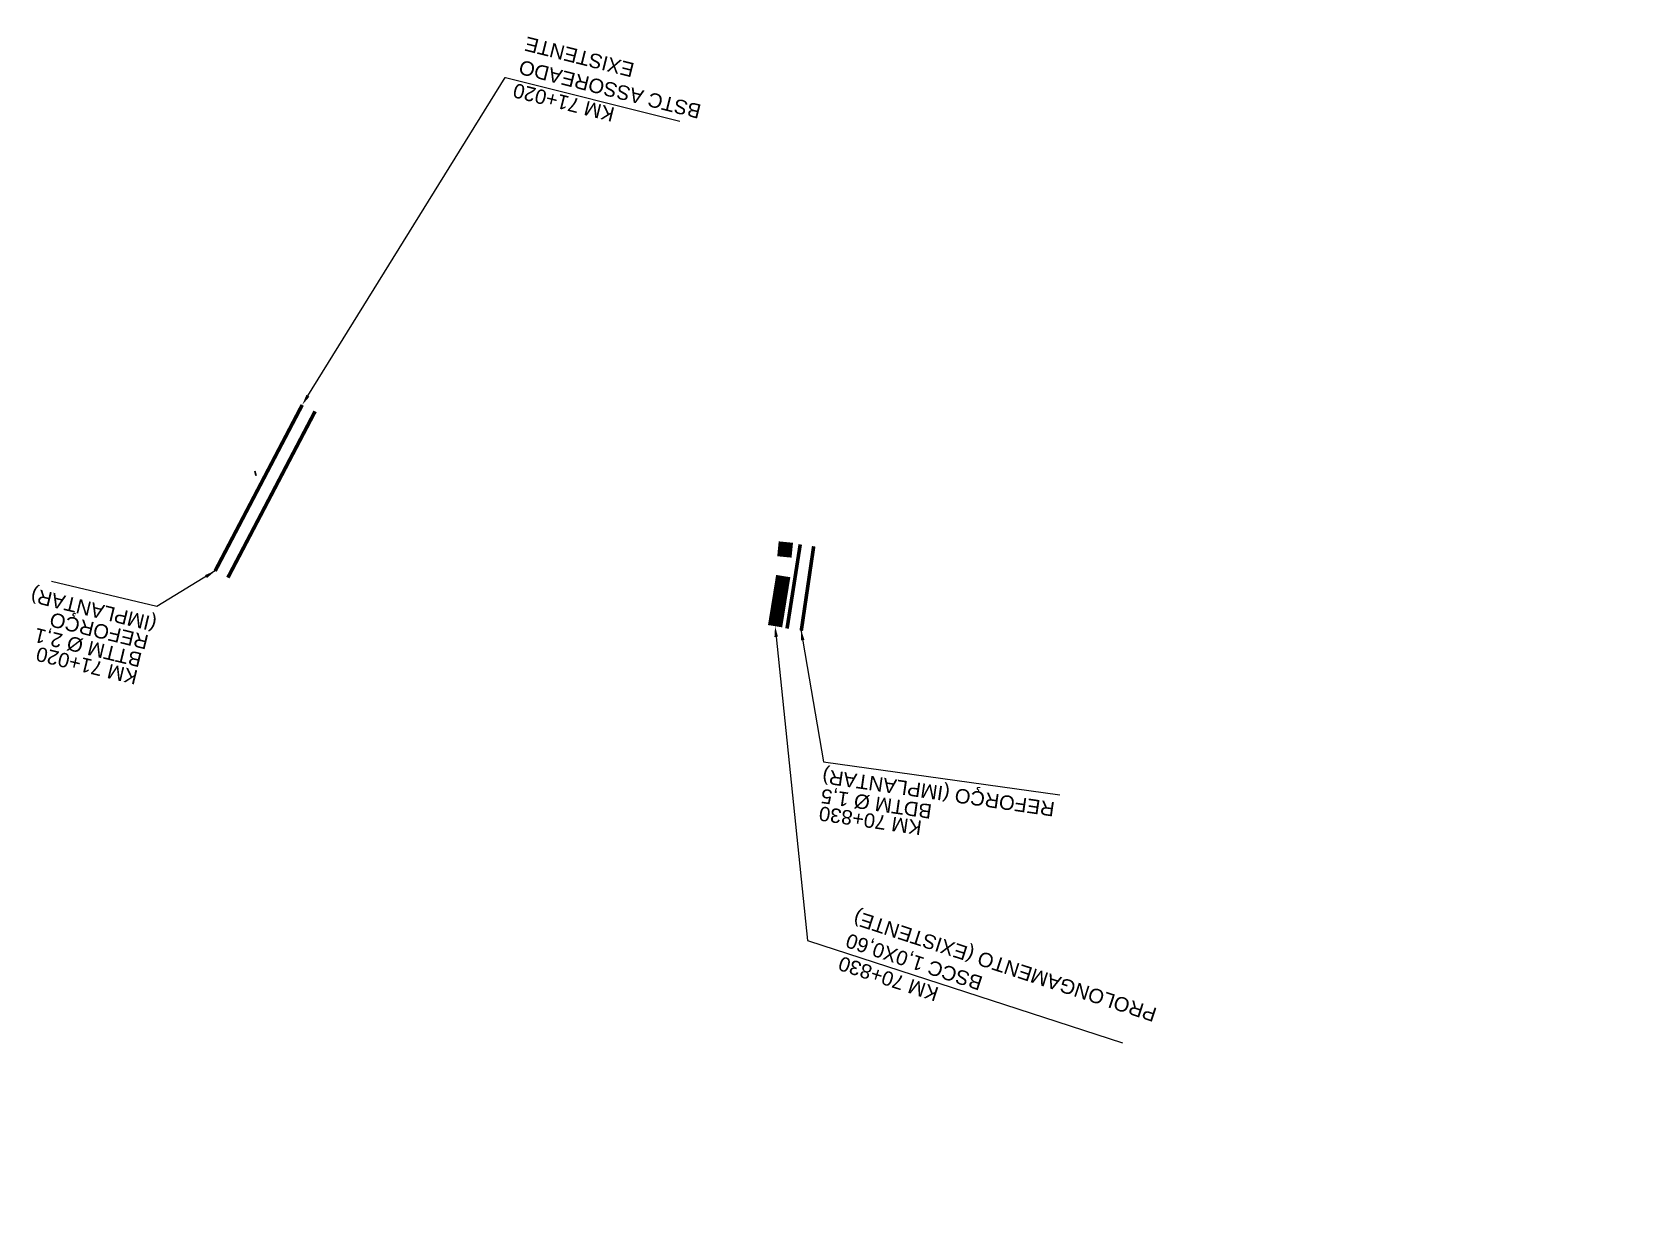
# Model space of a CAD drawing. Header units: metres. Extents: x 290209 to 324422, y 7399791 to 7463837.
# Drawn here: x 302207.8 to 302652.9, y 7441233.8 to 7441564.8 of the extents above; entities that cross this region are included whole.
import ezdxf
from ezdxf import colors
from ezdxf.entities.mleader import LeaderData, LeaderLine
from ezdxf.math import Vec2, Vec3

# ---------------------------------------------------------------- set-up
doc = ezdxf.new("R2010")
doc.units = ezdxf.units.M
doc.linetypes.add('CONTINUO', pattern=[0])
for name, color, linetype in [('_DRENAGEM _TEXTOS_TIC', 2, 'Continuous'), ('_DRENAGEM_PROLONGAMENTO DE BUEIRO-TIC', 23, 'Continuous'), ('BUEIRO_1.5', 50, 'Continuous'), ('BUEIRO_2.1', 50, 'Continuous'), ('BUEIRO_TEXTO', 2, 'Continuous'), ('TEXTO', 45, 'Continuous')]:
    doc.layers.add(name, color=color, linetype=linetype)
doc.styles.add('$0$DIM', font='arial.ttf', dxfattribs={"width": 0.8})
doc.styles.add('ARIAL', font='arial.ttf')
doc.styles.get("Standard").update_dxf_attribs({"font": 'simplex.shx'})
doc.dimstyles.get("Standard").update_dxf_attribs({"dimtxt": 0.18, "dimasz": 0.18, "dimexe": 0.18, "dimexo": 0.0625, "dimgap": 0.09, "dimtad": 0, "dimtih": 1, "dimtoh": 1, "dimdec": 4, "dimzin": 0, "dimdsep": 46, "dimtxsty": 'Standard', "dimcen": 0.09, "dimadec": 0, "dimazin": 0, "dimtfac": 1, "dimtdec": 4, "dimtofl": 0, "dimtmove": 0, "dimatfit": 3, "dimfxl": 1, "dimtolj": 1, "dimtzin": 0, "dimarcsym": 0})

msp = doc.modelspace()

# ---------------------------------------------------------------- texts
at = {"layer": 'BUEIRO_TEXTO', "style": '$0$DIM'}
for s, rotation, p in [('(IMPLANTAR) ', 166.43068, (302242.754, 7441401.858)), ('REFORÇO ', 166.43068, (302240.523, 7441396.913)), ('BTTM Ø 2,1', 166.43068, (302238.677, 7441391.964)), ('KM 71+020', 166.43068, (302237.527, 7441387.135)), ('REFORÇO (IMPLANTAR) ', 171.80065, (302492.388, 7441350.53, 738)), ('BDTM Ø 1,5', 171.80065, (302458.233, 7441349.904)), ('KM 70+830', 171.80065, (302455.426, 7441345.367))]:
    msp.add_text(s, height=4, rotation=rotation, dxfattribs=at).set_placement(p)

# ---------------------------------------------------------------- linework, layer by layer
at = {"layer": '_DRENAGEM_PROLONGAMENTO DE BUEIRO-TIC', "const_width": 4}
for points in [[(302417.021, 7441418.805), (302417.428, 7441422.936)], [(302416.699, 7441413.478), (302414.436, 7441399.541)]]:
    msp.add_lwpolyline(points, dxfattribs=at)
at = {"layer": 'BUEIRO_1.5', "ltscale": 5, "const_width": 1.005}
for points in [[(302417.764, 7441398.895), (302421.427, 7441422.285)], [(302421.717, 7441398.286), (302425.169, 7441421.765)]]:
    msp.add_lwpolyline(points, dxfattribs=at)
at = {"layer": 'BUEIRO_2.1', "ltscale": 5, "const_width": 1.005, "elevation": 729}
for points in [[(302258.761, 7441414.911), (302282.969, 7441461.086)], [(302262.304, 7441413.054), (302286.54, 7441459.282)]]:
    msp.add_lwpolyline(points, dxfattribs=at)
at = {"layer": 'TEXTO', "linetype": 'CONTINUO', "flags": 128}
for points in [[(302270.091, 7441441.462), (302269.761, 7441442.603)], [(302270.213, 7441441.401), (302269.853, 7441442.645)]]:
    msp.add_lwpolyline(points, dxfattribs=at)

msp.set_redraw_order([(e.dxf.handle, doc.entitydb.next_handle()) for e in msp.query("TEXT MTEXT ATTDEF DIMENSION ARC_DIMENSION")])  # texts and dimensions are drawn at this point

# ---------------------------------------------------------------- leaders
at = {"layer": '_DRENAGEM _TEXTOS_TIC'}
ml = msp.add_multileader_mtext('Standard', dxfattribs=at)
ml.set_content('KM 71+020\\PBSTC ASSOREADO\\PEXISTENTE', color=256, style='ARIAL')
ml.set_leader_properties()
ml.build(insert=Vec2(0, 0))
ml.multileader.update_dxf_attribs({"text_right_attachment_type": 6, "dogleg_length": 0.36, "arrow_head_size": 3})
ctx = ml.context
ctx.base_point, ctx.arrow_head_size, ctx.landing_gap_size, ctx.plane_origin, ctx.plane_x_axis, ctx.plane_y_axis = Vec3(302394.33, 7441535.594), 3, 3, Vec3(302360.695, 7441562.757), Vec3(-0.9701237, 0.2426107), Vec3(-0.2426107, -0.9701237)
ctx.right_attachment, ctx.text_align_type = 6, 2
notes = []
notes.append((ctx, [(1, (1, 1, 0), (302339.354, 7441552.194), (0.9701237, -0.2426107), 0.166, [(0, [(302282.969, 7441461.086)], 0, [])])]))
ctx.mtext.insert, ctx.mtext.text_direction, ctx.mtext.rotation, ctx.mtext.width, ctx.mtext.alignment, ctx.mtext.flow_direction = Vec3(302341.26, 7441546.769), Vec3(-0.9701237, 0.2426107), 2.8965366, 100, 3, 5
ml = msp.add_multileader_mtext('Standard', dxfattribs=at)
ml.set_content('KM 70+830\\PBSCC 1,0X0,60\\PPROLONGAMENTO (EXISTENTE)', color=256, style='ARIAL')
ml.set_leader_properties()
ml.build(insert=Vec2(0, 0))
ml.multileader.update_dxf_attribs({"text_right_attachment_type": 6, "dogleg_length": 0.36, "arrow_head_size": 3})
ctx = ml.context
ctx.base_point, ctx.arrow_head_size, ctx.landing_gap_size, ctx.plane_origin, ctx.plane_x_axis, ctx.plane_y_axis = Vec3(302525.212, 7441276.262), 3, 10, Vec3(302542.985, 7441559.6), Vec3(-0.950816, 0.3097562), Vec3(-0.3097562, -0.950816)
ctx.right_attachment, ctx.text_align_type = 6, 2
notes.append((ctx, [(1, (1, 1, 0), (302423.419, 7441312.146), (0.950816, -0.3097562), 0.36, [(0, [(302414.436, 7441399.541)], 0, [])])]))
ctx.mtext.insert, ctx.mtext.text_direction, ctx.mtext.rotation, ctx.mtext.width, ctx.mtext.alignment, ctx.mtext.flow_direction = Vec3(302431.666, 7441304.016), Vec3(-0.950816, 0.3097562), 2.826656, 226.66667, 3, 5
at = {"layer": 'BUEIRO_TEXTO'}
for points in [[(302258.761, 7441414.911, 1457.722), (302242.549, 7441405.002, 1457.722), (302213.233, 7441411.959, 1457.722)], [(302421.615, 7441398.622, 728.722), (302427.871, 7441361.815, 728.722), (302493.554, 7441352.666, 728.722)]]:
    msp.add_leader(points, dimstyle='Standard', override={"dimasz": 3}, dxfattribs=at)
for ctx, leaders in notes:
    for number, flags, end, landing, length, lines in leaders:
        leader = LeaderData()
        leader.index, (leader.has_last_leader_line, leader.has_dogleg_vector, leader.attachment_direction) = number, flags
        leader.last_leader_point, leader.dogleg_vector, leader.dogleg_length = Vec3(end), Vec3(landing), length
        for number, points, colour, breaks in lines:
            line = LeaderLine()
            line.index, line.vertices, line.color, line.breaks = number, Vec3.list(points), colors.encode_raw_color(colour), breaks
            leader.lines.append(line)
        ctx.leaders.append(leader)

doc.saveas('drawing.dxf')
